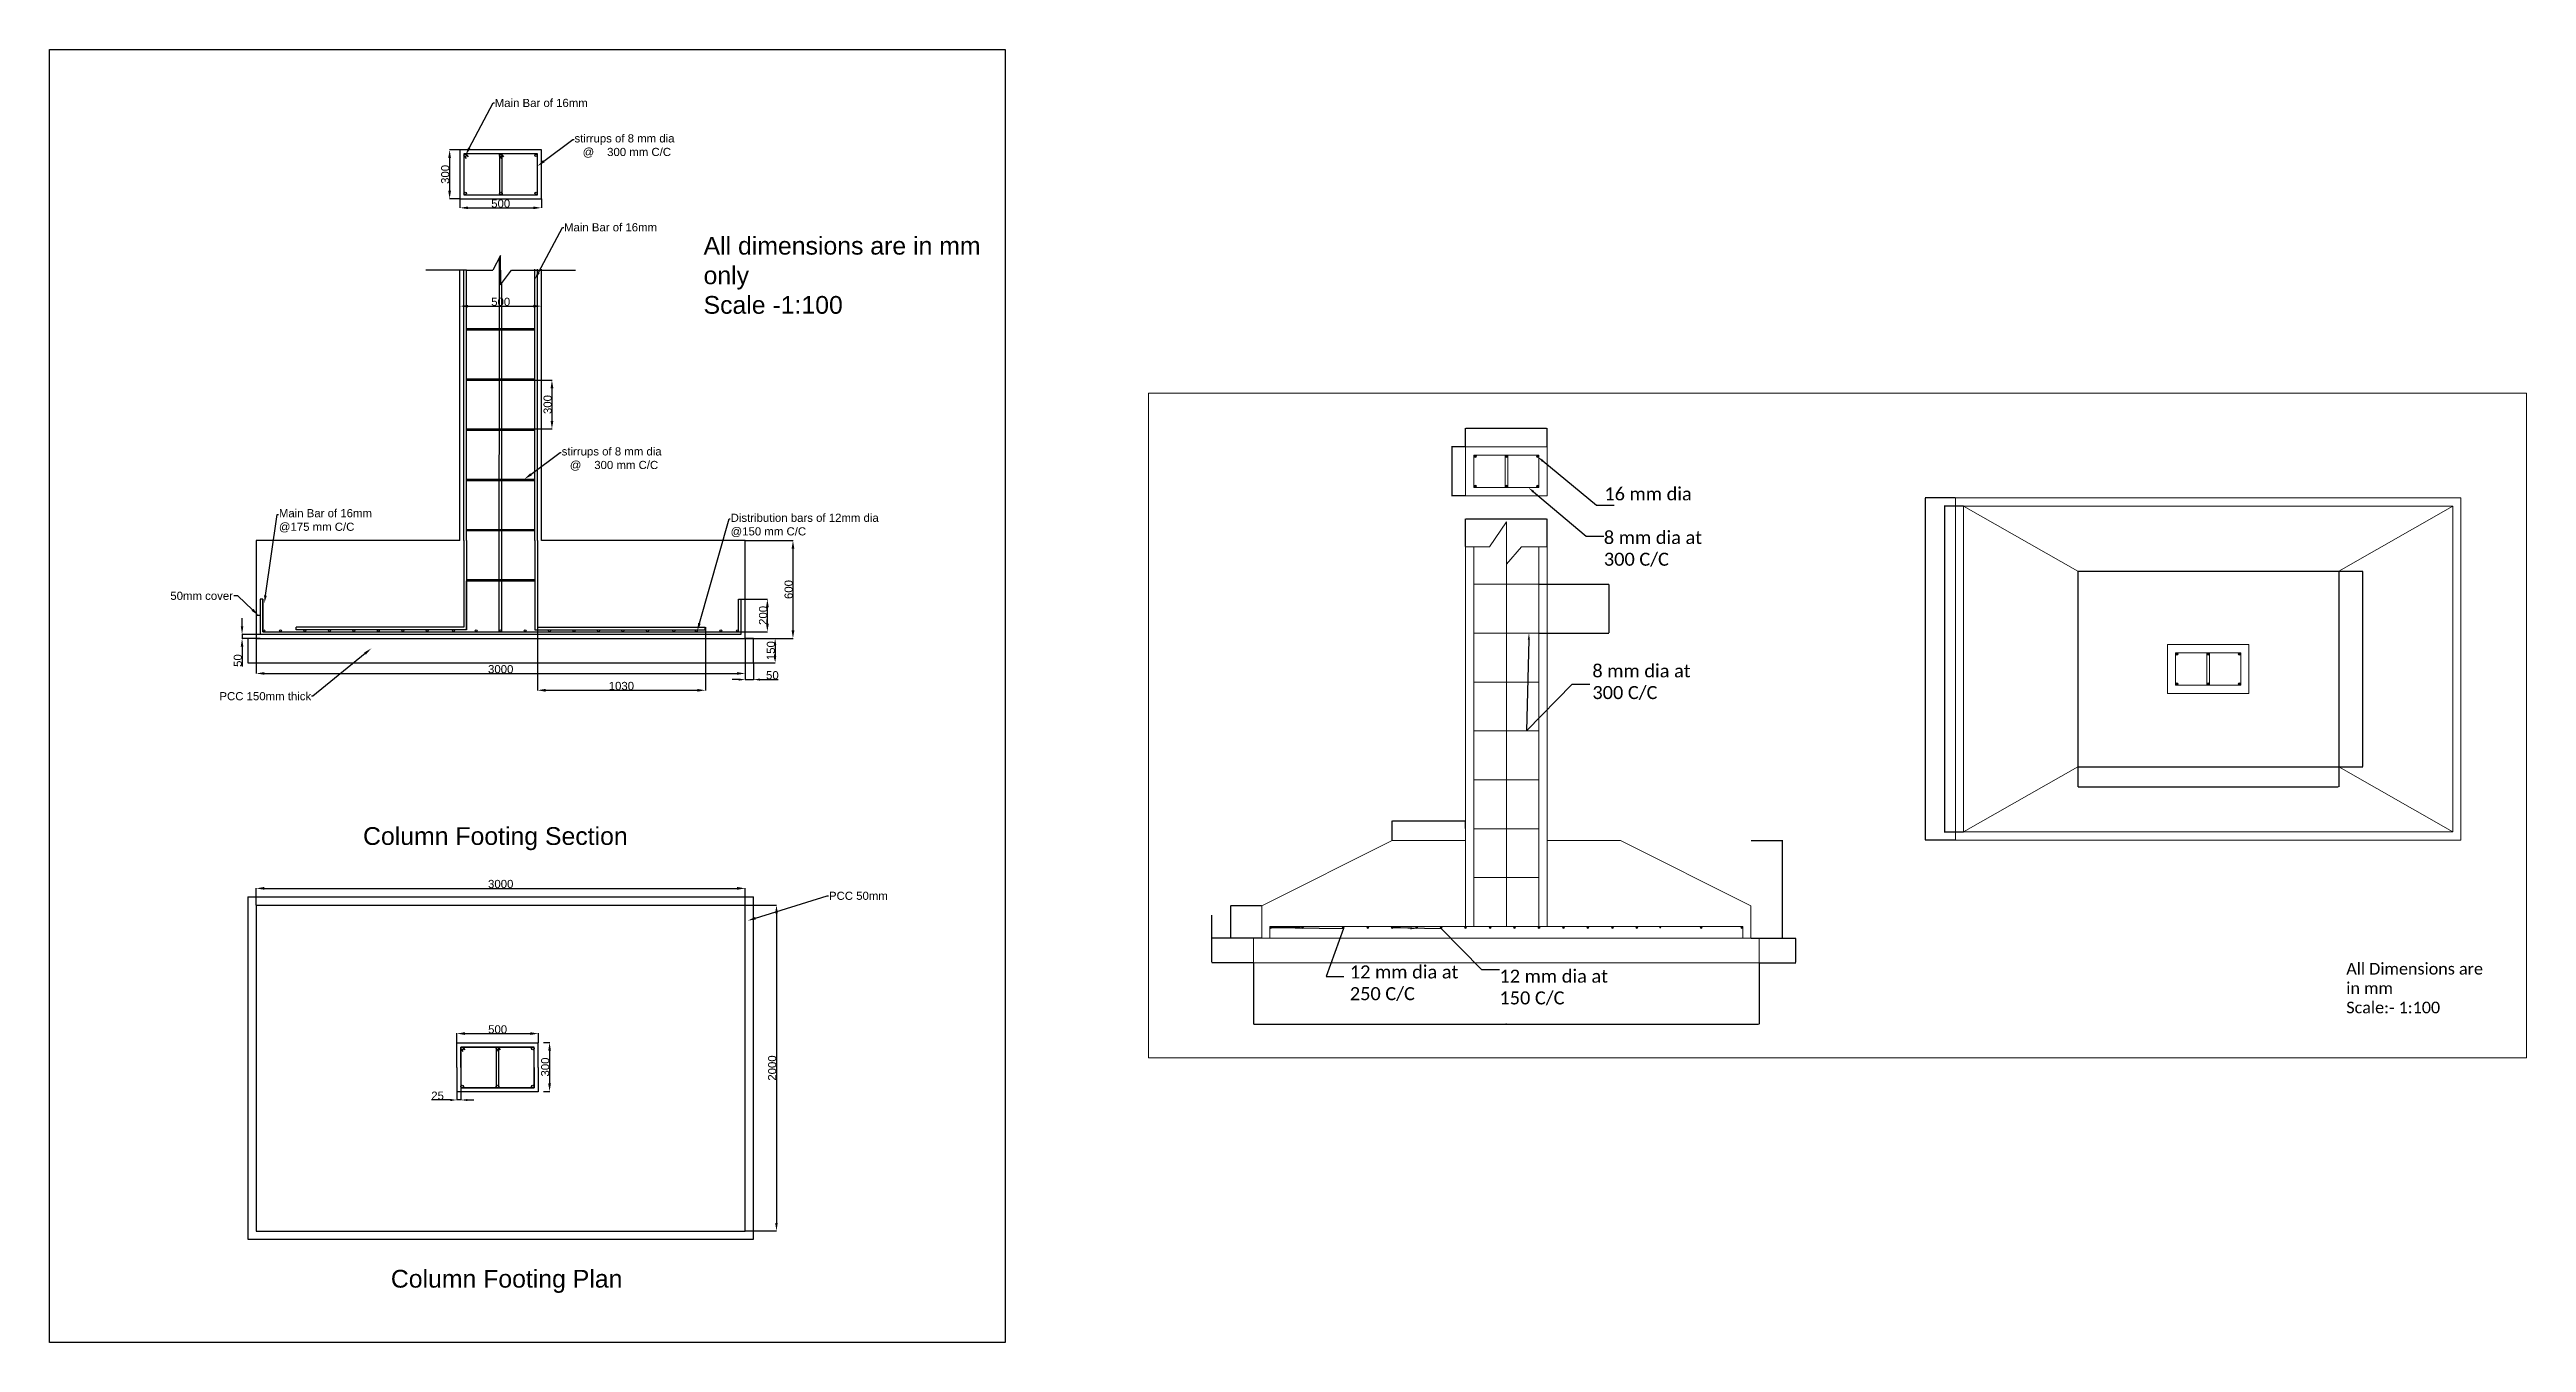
# Model space of a CAD drawing. Header units: millimetres. Extents: x 6235 to 48037, y -18077 to 8615.
# Drawn here: x 6235 to 21424, y 682 to 8615 of the extents above; entities that cross this region are included whole.
import ezdxf
from ezdxf import colors
from ezdxf.entities.mleader import LeaderData, LeaderLine
from ezdxf.math import Vec2, Vec3

# ---------------------------------------------------------------- set-up
doc = ezdxf.new("R2010")
doc.units = ezdxf.units.MM
doc.header["$LTSCALE"] = 0.25
doc.styles.get("Standard").update_dxf_attribs({"font": 'arial.ttf'})
doc.dimstyles.new('ISO-25', dxfattribs={"dimtxt": 2.5, "dimasz": 2.5, "dimexe": 1.25, "dimexo": 0.625, "dimtad": 1, "dimtxsty": 'Standard', "dimcen": 2.5, "dimadec": 0, "dimazin": 0, "dimtfac": 1, "dimtmove": 0, "dimatfit": 3, "dimfxl": 1, "dimarcsym": 0})

msp = doc.modelspace()

# ---------------------------------------------------------------- texts
at = {"char_height": 108.85729, "attachment_point": 1}
for s, insert in [('All dimensions are in mm only \\PScale -1:100', (10246.005, 7465.814)), ('Column Footing Section', (8157.901, 3843.836)), ('Column Footing Plan', (8328.403, 1127.482))]:
    msp.add_mtext_dynamic_manual_height_columns(s, width=1863.95127, gutter_width=27.214, heights=[0], dxfattribs=dict(at, insert=insert))
at = {"lineweight": 5, "attachment_point": 1}
for s, width, gutter_width, insert, char_height in [('{\\fCalibri|b0|i0|c0|p34;16 mm dia }', 1137.65802, 12.5, (15769.712, 5929.189), 80), ('{\\fCalibri|b0|i0|c0|p34;8 mm dia at 300 C/C}', 707.16253, 12.5, (15766.847, 5661.232), 80), ('{\\fCalibri|b0|i0|c0|p34;8 mm dia at 300 C/C}', 688.97328, 12.5, (15696.385, 4843.027), 80), ('{\\fCalibri|b0|i0|c0|p34;12 mm dia at 250 C/C}', 678.92062, 12.5, (14209.025, 2995.609), 80), ('{\\fCalibri|b0|i0|c0|p34;12 mm dia at 150 C/C}', 735.18085, 12.5, (15126.444, 2969.579), 80), ('{\\fCalibri|b0|i0|c0|p34;All Dimensions are in mm\\PScale:- 1:100}', 874.49672, 11.133, (20319.608, 3010.621), 71.25272)]:
    msp.add_mtext_dynamic_manual_height_columns(s, width=width, gutter_width=gutter_width, heights=[0], dxfattribs=dict(at, insert=insert, char_height=char_height))

# ---------------------------------------------------------------- blocks, each defined once
blk = doc.blocks.new('*D1')
at = {"color": 0, "lineweight": -2, "transparency": 16777216}
for p, q in [((7502, 5002), (7502, 4786)), ((10502, 5002), (10502, 4786)), ((7552, 4787), (10452, 4787))]:
    blk.add_line(p, q, dxfattribs=at)
at = {"color": 0, "transparency": 16777216}
for points in [[(7552, 4795), (7552, 4779), (7502, 4787)], [(10452, 4795), (10452, 4779), (10502, 4787)]]:
    blk.add_solid(points, dxfattribs=at)
at = {"layer": 'Defpoints', "color": 0, "transparency": 16777216}
for p in [(7502, 5002), (10502, 5002), (10502, 4787)]:
    blk.add_point(p, dxfattribs=at)
at = {"color": 0, "transparency": 16777216, "insert": (9002, 4813), "char_height": 50, "attachment_point": 5}
blk.add_mtext('3000', dxfattribs=at)
blk = doc.blocks.new('*D2')
at = {"color": 0, "lineweight": -2, "transparency": 16777216}
for p, q in [((10502, 5602), (10795, 5602)), ((10794, 5552), (10794, 5052)), ((10502, 5002), (10795, 5002))]:
    blk.add_line(p, q, dxfattribs=at)
at = {"color": 0, "transparency": 16777216}
for points in [[(10786, 5552), (10803, 5552), (10794, 5602)], [(10786, 5052), (10803, 5052), (10794, 5002)]]:
    blk.add_solid(points, dxfattribs=at)
at = {"layer": 'Defpoints', "color": 0, "transparency": 16777216}
for p in [(10502, 5602), (10502, 5002), (10794, 5002)]:
    blk.add_point(p, dxfattribs=at)
at = {"color": 0, "transparency": 16777216, "insert": (10768, 5302), "char_height": 50, "attachment_point": 5, "rotation": 90}
blk.add_mtext('600', dxfattribs=at)
blk = doc.blocks.new('*D3')
at = {"color": 0, "lineweight": -2, "transparency": 16777216}
for p, q in [((9227, 5071), (9227, 4683)), ((10257, 5071), (10257, 4683)), ((9277, 4684), (10207, 4684))]:
    blk.add_line(p, q, dxfattribs=at)
at = {"color": 0, "transparency": 16777216}
for points in [[(9277, 4692), (9277, 4675), (9227, 4684)], [(10207, 4692), (10207, 4675), (10257, 4684)]]:
    blk.add_solid(points, dxfattribs=at)
at = {"layer": 'Defpoints', "color": 0, "transparency": 16777216}
for p in [(9227, 5071), (10257, 5071), (10257, 4684)]:
    blk.add_point(p, dxfattribs=at)
at = {"color": 0, "transparency": 16777216, "insert": (9742, 4710), "char_height": 50, "attachment_point": 5}
blk.add_mtext('1030', dxfattribs=at)
blk = doc.blocks.new('*D4')
at = {"color": 0, "lineweight": -2, "transparency": 16777216}
for p, q in [((10461, 5243), (10639, 5243)), ((10637, 5193), (10637, 5093)), ((10461, 5043), (10639, 5043))]:
    blk.add_line(p, q, dxfattribs=at)
at = {"color": 0, "transparency": 16777216}
for points in [[(10629, 5193), (10646, 5193), (10637, 5243)], [(10629, 5093), (10646, 5093), (10637, 5043)]]:
    blk.add_solid(points, dxfattribs=at)
at = {"layer": 'Defpoints', "color": 0, "transparency": 16777216}
for p in [(10461, 5243), (10461, 5043), (10637, 5043)]:
    blk.add_point(p, dxfattribs=at)
at = {"color": 0, "transparency": 16777216, "insert": (10611, 5143), "char_height": 50, "attachment_point": 5, "rotation": 90}
blk.add_mtext('200', dxfattribs=at)
blk = doc.blocks.new('*D5')
at = {"color": 0, "lineweight": -2, "transparency": 16777216}
for p, q in [((9211, 6587), (9318, 6587)), ((9316, 6537), (9316, 6337)), ((9211, 6287), (9318, 6287))]:
    blk.add_line(p, q, dxfattribs=at)
at = {"color": 0, "transparency": 16777216}
for points in [[(9308, 6537), (9325, 6537), (9316, 6587)], [(9308, 6337), (9325, 6337), (9316, 6287)]]:
    blk.add_solid(points, dxfattribs=at)
at = {"layer": 'Defpoints', "color": 0, "transparency": 16777216}
for p in [(9211, 6587), (9211, 6287), (9316, 6287)]:
    blk.add_point(p, dxfattribs=at)
at = {"color": 0, "transparency": 16777216, "insert": (9290, 6437), "char_height": 50, "attachment_point": 5, "rotation": 90}
blk.add_mtext('300', dxfattribs=at)
blk = doc.blocks.new('*D6')
at = {"color": 0, "lineweight": -2, "transparency": 16777216}
for p, q in [((8752, 7041), (8752, 7042)), ((8802, 7041), (9202, 7041)), ((9252, 7041), (9252, 7042))]:
    blk.add_line(p, q, dxfattribs=at)
at = {"color": 0, "transparency": 16777216}
for points in [[(8802, 7049), (8802, 7032), (8752, 7041)], [(9202, 7049), (9202, 7032), (9252, 7041)]]:
    blk.add_solid(points, dxfattribs=at)
at = {"layer": 'Defpoints', "color": 0, "transparency": 16777216}
for p in [(8752, 7041), (9252, 7041), (9252, 7041)]:
    blk.add_point(p, dxfattribs=at)
at = {"color": 0, "transparency": 16777216, "insert": (9002, 7067), "char_height": 50, "attachment_point": 5}
blk.add_mtext('500', dxfattribs=at)
blk = doc.blocks.new('*D7')
at = {"color": 0, "lineweight": -2, "transparency": 16777216}
for p, q in [((9264, 2522), (9303, 2522)), ((9302, 2472), (9302, 2272)), ((9264, 2222), (9303, 2222))]:
    blk.add_line(p, q, dxfattribs=at)
at = {"color": 0, "transparency": 16777216}
for points in [[(9293, 2472), (9310, 2472), (9302, 2522)], [(9293, 2272), (9310, 2272), (9302, 2222)]]:
    blk.add_solid(points, dxfattribs=at)
at = {"layer": 'Defpoints', "color": 0, "transparency": 16777216}
for p in [(9264, 2522), (9264, 2222), (9302, 2222)]:
    blk.add_point(p, dxfattribs=at)
at = {"color": 0, "transparency": 16777216, "insert": (9275, 2372), "char_height": 50, "attachment_point": 5, "rotation": 90}
blk.add_mtext('300', dxfattribs=at)
blk = doc.blocks.new('*D8')
at = {"color": 0, "lineweight": -2, "transparency": 16777216}
for p, q in [((8733, 2520), (8733, 2579)), ((8783, 2577), (9183, 2577)), ((9233, 2520), (9233, 2579))]:
    blk.add_line(p, q, dxfattribs=at)
at = {"color": 0, "transparency": 16777216}
for points in [[(8783, 2586), (8783, 2569), (8733, 2577)], [(9183, 2586), (9183, 2569), (9233, 2577)]]:
    blk.add_solid(points, dxfattribs=at)
at = {"layer": 'Defpoints', "color": 0, "transparency": 16777216}
for p in [(8733, 2520), (9233, 2577), (9233, 2520)]:
    blk.add_point(p, dxfattribs=at)
at = {"color": 0, "transparency": 16777216, "insert": (8983, 2603), "char_height": 50, "attachment_point": 5}
blk.add_mtext('500', dxfattribs=at)
blk = doc.blocks.new('*D9')
at = {"color": 0, "lineweight": -2, "transparency": 16777216}
for p, q in [((10502, 3366), (10694, 3366)), ((10693, 3316), (10693, 1416)), ((10502, 1366), (10694, 1366))]:
    blk.add_line(p, q, dxfattribs=at)
at = {"color": 0, "transparency": 16777216}
for points in [[(10685, 3316), (10701, 3316), (10693, 3366)], [(10685, 1416), (10701, 1416), (10693, 1366)]]:
    blk.add_solid(points, dxfattribs=at)
at = {"layer": 'Defpoints', "color": 0, "transparency": 16777216}
for p in [(10502, 3366), (10502, 1366), (10693, 1366)]:
    blk.add_point(p, dxfattribs=at)
at = {"color": 0, "transparency": 16777216, "insert": (10667, 2366), "char_height": 50, "attachment_point": 5, "rotation": 90}
blk.add_mtext('2000', dxfattribs=at)
blk = doc.blocks.new('*D15')
at = {"color": 0, "linetype": 'ByBlock', "lineweight": -2, "transparency": 16777216}
for p, q in [((14919, 6178), (14919, 6293)), ((14921, 6292), (15416, 6292)), ((15419, 6178), (15419, 6293))]:
    blk.add_line(p, q, dxfattribs=at)
at = {"color": 0, "linetype": 'ByBlock', "transparency": 16777216}
for points in [[(14921, 6292), (14921, 6291), (14919, 6292)], [(15416, 6292), (15416, 6291), (15419, 6292)]]:
    blk.add_solid(points, dxfattribs=at)
at = {"layer": 'Defpoints', "color": 0, "linetype": 'ByBlock', "transparency": 16777216}
for p in [(15419, 6292), (14919, 6177), (15419, 6177)]:
    blk.add_point(p, dxfattribs=at)
at = {"color": 0, "linetype": 'ByBlock', "lineweight": 5, "transparency": 16777216, "insert": (15169, 6294), "char_height": 2.5, "attachment_point": 5}
blk.add_mtext('500', dxfattribs=at)
blk = doc.blocks.new('*D16')
at = {"color": 0, "linetype": 'ByBlock', "lineweight": -2, "transparency": 16777216}
for p, q in [((14918, 6177), (14833, 6177)), ((14834, 6175), (14834, 5880)), ((14918, 5877), (14833, 5877))]:
    blk.add_line(p, q, dxfattribs=at)
at = {"color": 0, "linetype": 'ByBlock', "transparency": 16777216}
for points in [[(14833, 6175), (14834, 6175), (14834, 6177)], [(14833, 5880), (14834, 5880), (14834, 5877)]]:
    blk.add_solid(points, dxfattribs=at)
at = {"layer": 'Defpoints', "color": 0, "linetype": 'ByBlock', "transparency": 16777216}
for p in [(14919, 6177), (14834, 5877), (14919, 5877)]:
    blk.add_point(p, dxfattribs=at)
at = {"color": 0, "linetype": 'ByBlock', "lineweight": 5, "transparency": 16777216, "insert": (14832, 6027), "char_height": 2.5, "attachment_point": 5, "rotation": 90}
blk.add_mtext('300', dxfattribs=at)
blk = doc.blocks.new('*D17')
at = {"color": 0, "linetype": 'ByBlock', "lineweight": -2, "transparency": 16777216}
for p, q in [((14469, 3763), (14469, 3883)), ((14471, 3882), (14916, 3882)), ((14919, 3835), (14919, 3883))]:
    blk.add_line(p, q, dxfattribs=at)
at = {"color": 0, "linetype": 'ByBlock', "transparency": 16777216}
for points in [[(14471, 3882), (14471, 3882), (14469, 3882)], [(14916, 3882), (14916, 3882), (14919, 3882)]]:
    blk.add_solid(points, dxfattribs=at)
at = {"layer": 'Defpoints', "color": 0, "linetype": 'ByBlock', "transparency": 16777216}
for p in [(14919, 3882), (14919, 3834), (14469, 3762)]:
    blk.add_point(p, dxfattribs=at)
at = {"color": 0, "linetype": 'ByBlock', "lineweight": 5, "transparency": 16777216, "insert": (14694, 3884), "char_height": 2.5, "attachment_point": 5}
blk.add_mtext('450', dxfattribs=at)
blk = doc.blocks.new('*D18')
at = {"color": 0, "linetype": 'ByBlock', "lineweight": -2, "transparency": 16777216}
for p, q in [((13668, 3362), (13477, 3362)), ((13479, 3165), (13479, 3360)), ((13668, 3162), (13477, 3162))]:
    blk.add_line(p, q, dxfattribs=at)
at = {"color": 0, "linetype": 'ByBlock', "transparency": 16777216}
for points in [[(13478, 3360), (13479, 3360), (13479, 3362)], [(13478, 3165), (13479, 3165), (13479, 3162)]]:
    blk.add_solid(points, dxfattribs=at)
at = {"layer": 'Defpoints', "color": 0, "linetype": 'ByBlock', "transparency": 16777216}
for p in [(13479, 3362), (13669, 3362), (13669, 3162)]:
    blk.add_point(p, dxfattribs=at)
at = {"color": 0, "linetype": 'ByBlock', "lineweight": 5, "transparency": 16777216, "insert": (13477, 3273), "char_height": 2.5, "attachment_point": 5, "rotation": 90}
blk.add_mtext('200', dxfattribs=at)
blk = doc.blocks.new('*D19')
at = {"color": 0, "linetype": 'ByBlock', "lineweight": -2, "transparency": 16777216}
for p, q in [((13363, 3162), (13363, 3303)), ((13618, 3162), (13362, 3162)), ((13363, 3015), (13363, 3160)), ((13618, 3012), (13362, 3012))]:
    blk.add_line(p, q, dxfattribs=at)
at = {"color": 0, "linetype": 'ByBlock', "transparency": 16777216}
for points in [[(13363, 3160), (13364, 3160), (13363, 3162)], [(13363, 3015), (13364, 3015), (13363, 3012)]]:
    blk.add_solid(points, dxfattribs=at)
at = {"layer": 'Defpoints', "color": 0, "linetype": 'ByBlock', "transparency": 16777216}
for p in [(13363, 3162), (13619, 3162), (13619, 3012)]:
    blk.add_point(p, dxfattribs=at)
at = {"color": 0, "linetype": 'ByBlock', "lineweight": 5, "transparency": 16777216, "insert": (13361, 3300), "char_height": 2.5, "attachment_point": 5, "rotation": 90}
blk.add_mtext('150', dxfattribs=at)
blk = doc.blocks.new('*D20')
at = {"color": 0, "linetype": 'ByBlock', "lineweight": -2, "transparency": 16777216}
for p, q in [((13619, 3011), (13619, 2635)), ((16719, 3011), (16719, 2635)), ((13621, 2636), (16716, 2636))]:
    blk.add_line(p, q, dxfattribs=at)
at = {"color": 0, "linetype": 'ByBlock', "transparency": 16777216}
for points in [[(13621, 2637), (13621, 2636), (13619, 2636)], [(16716, 2637), (16716, 2636), (16719, 2636)]]:
    blk.add_solid(points, dxfattribs=at)
at = {"layer": 'Defpoints', "color": 0, "linetype": 'ByBlock', "transparency": 16777216}
for p in [(13619, 3012), (16719, 3012), (16719, 2636)]:
    blk.add_point(p, dxfattribs=at)
at = {"color": 0, "linetype": 'ByBlock', "lineweight": 5, "transparency": 16777216, "insert": (15169, 2638), "char_height": 2.5, "attachment_point": 5}
blk.add_mtext('3100', dxfattribs=at)
blk = doc.blocks.new('*D21')
at = {"color": 0, "linetype": 'ByBlock', "lineweight": -2, "transparency": 16777216}
for p, q in [((14919, 5565), (14919, 5736)), ((14921, 5735), (15416, 5735)), ((15419, 5565), (15419, 5736))]:
    blk.add_line(p, q, dxfattribs=at)
at = {"color": 0, "linetype": 'ByBlock', "transparency": 16777216}
for points in [[(14921, 5735), (14921, 5734), (14919, 5735)], [(15416, 5735), (15416, 5734), (15419, 5735)]]:
    blk.add_solid(points, dxfattribs=at)
at = {"layer": 'Defpoints', "color": 0, "linetype": 'ByBlock', "transparency": 16777216}
for p in [(15419, 5735), (14919, 5564), (15419, 5564)]:
    blk.add_point(p, dxfattribs=at)
at = {"color": 0, "linetype": 'ByBlock', "lineweight": 5, "transparency": 16777216, "insert": (15169, 5737), "char_height": 2.5, "attachment_point": 5}
blk.add_mtext('500', dxfattribs=at)
blk = doc.blocks.new('*D22')
at = {"color": 0, "linetype": 'ByBlock', "lineweight": -2, "transparency": 16777216}
for p, q in [((15370, 5334), (15798, 5334)), ((15797, 5332), (15797, 5037)), ((15370, 5034), (15798, 5034))]:
    blk.add_line(p, q, dxfattribs=at)
at = {"color": 0, "linetype": 'ByBlock', "transparency": 16777216}
for points in [[(15796, 5332), (15797, 5332), (15797, 5334)], [(15796, 5037), (15797, 5037), (15797, 5034)]]:
    blk.add_solid(points, dxfattribs=at)
at = {"layer": 'Defpoints', "color": 0, "linetype": 'ByBlock', "transparency": 16777216}
for p in [(15369, 5334), (15369, 5034), (15797, 5034)]:
    blk.add_point(p, dxfattribs=at)
at = {"color": 0, "linetype": 'ByBlock', "lineweight": 5, "transparency": 16777216, "insert": (15795, 5184), "char_height": 2.5, "attachment_point": 5, "rotation": 90}
blk.add_mtext('300', dxfattribs=at)
blk = doc.blocks.new('*D10')
at = {"color": 0, "linetype": 'ByBlock', "lineweight": -2, "transparency": 16777216}
for p, q in [((18673, 5414), (18673, 4091)), ((20273, 5414), (20273, 4091)), ((18675, 4092), (20270, 4092))]:
    blk.add_line(p, q, dxfattribs=at)
at = {"color": 0, "linetype": 'ByBlock', "transparency": 16777216}
for points in [[(18675, 4093), (18675, 4092), (18673, 4092)], [(20270, 4093), (20270, 4092), (20273, 4092)]]:
    blk.add_solid(points, dxfattribs=at)
at = {"layer": 'Defpoints', "color": 0, "linetype": 'ByBlock', "transparency": 16777216}
for p in [(18673, 5414), (20273, 5414), (20273, 4092)]:
    blk.add_point(p, dxfattribs=at)
at = {"color": 0, "linetype": 'ByBlock', "lineweight": 5, "transparency": 16777216, "insert": (19473, 4094), "char_height": 2.5, "attachment_point": 5}
blk.add_mtext('1600', dxfattribs=at)
blk = doc.blocks.new('*D11')
at = {"color": 0, "linetype": 'ByBlock', "lineweight": -2, "transparency": 16777216}
for p, q in [((18674, 5414), (20421, 5414)), ((20419, 5412), (20419, 4217)), ((18674, 4214), (20421, 4214))]:
    blk.add_line(p, q, dxfattribs=at)
at = {"color": 0, "linetype": 'ByBlock', "transparency": 16777216}
for points in [[(20419, 5412), (20420, 5412), (20419, 5414)], [(20419, 4217), (20420, 4217), (20419, 4214)]]:
    blk.add_solid(points, dxfattribs=at)
at = {"layer": 'Defpoints', "color": 0, "linetype": 'ByBlock', "transparency": 16777216}
for p in [(18673, 5414), (18673, 4214), (20419, 4214)]:
    blk.add_point(p, dxfattribs=at)
at = {"color": 0, "linetype": 'ByBlock', "lineweight": 5, "transparency": 16777216, "insert": (20418, 4814), "char_height": 2.5, "attachment_point": 5, "rotation": 90}
blk.add_mtext('1200', dxfattribs=at)
blk = doc.blocks.new('*D12')
at = {"color": 0, "linetype": 'ByBlock', "lineweight": -2, "transparency": 16777216}
for p, q in [((17922, 5864), (17737, 5864)), ((17739, 3767), (17739, 5862)), ((17922, 3764), (17737, 3764))]:
    blk.add_line(p, q, dxfattribs=at)
at = {"color": 0, "linetype": 'ByBlock', "transparency": 16777216}
for points in [[(17738, 5862), (17739, 5862), (17739, 5864)], [(17738, 3767), (17739, 3767), (17739, 3764)]]:
    blk.add_solid(points, dxfattribs=at)
at = {"layer": 'Defpoints', "color": 0, "linetype": 'ByBlock', "transparency": 16777216}
for p in [(17739, 5864), (17923, 5864), (17923, 3764)]:
    blk.add_point(p, dxfattribs=at)
at = {"color": 0, "linetype": 'ByBlock', "lineweight": 5, "transparency": 16777216, "insert": (17737, 4739), "char_height": 2.5, "attachment_point": 5, "rotation": 90}
blk.add_mtext('2100', dxfattribs=at)
blk = doc.blocks.new('*D13')
at = {"color": 0, "linetype": 'ByBlock', "lineweight": -2, "transparency": 16777216}
for p, q in [((17972, 5814), (17854, 5814)), ((17856, 5812), (17856, 3817)), ((17972, 3814), (17854, 3814))]:
    blk.add_line(p, q, dxfattribs=at)
at = {"color": 0, "linetype": 'ByBlock', "transparency": 16777216}
for points in [[(17855, 5812), (17856, 5812), (17856, 5814)], [(17855, 3817), (17856, 3817), (17856, 3814)]]:
    blk.add_solid(points, dxfattribs=at)
at = {"layer": 'Defpoints', "color": 0, "linetype": 'ByBlock', "transparency": 16777216}
for p in [(17973, 5814), (17856, 3814), (17973, 3814)]:
    blk.add_point(p, dxfattribs=at)
at = {"color": 0, "linetype": 'ByBlock', "lineweight": 5, "transparency": 16777216, "insert": (17854, 4814), "char_height": 2.5, "attachment_point": 5, "rotation": 90}
blk.add_mtext('2000', dxfattribs=at)
blk = doc.blocks.new('*D14')
at = {"color": 0, "linetype": 'ByBlock', "lineweight": -2, "transparency": 16777216}
for p, q in [((16670, 3762), (16864, 3762)), ((16862, 3165), (16862, 3760)), ((16670, 3162), (16864, 3162))]:
    blk.add_line(p, q, dxfattribs=at)
at = {"color": 0, "linetype": 'ByBlock', "transparency": 16777216}
for points in [[(16862, 3760), (16863, 3760), (16862, 3762)], [(16862, 3165), (16863, 3165), (16862, 3162)]]:
    blk.add_solid(points, dxfattribs=at)
at = {"layer": 'Defpoints', "color": 0, "linetype": 'ByBlock', "transparency": 16777216}
for p in [(16669, 3762), (16862, 3762), (16669, 3162)]:
    blk.add_point(p, dxfattribs=at)
at = {"color": 0, "linetype": 'ByBlock', "lineweight": 15, "transparency": 16777216, "insert": (16861, 3462), "char_height": 2.5, "attachment_point": 5, "rotation": 90}
blk.add_mtext('600', dxfattribs=at)
blk = doc.blocks.new('*D23')
at = {"color": 0, "lineweight": -2, "transparency": 16777216}
for p, q in [((7502, 3366), (7502, 3470)), ((7552, 3468), (10452, 3468)), ((10502, 3366), (10502, 3470))]:
    blk.add_line(p, q, dxfattribs=at)
at = {"color": 0, "transparency": 16777216}
for points in [[(7552, 3477), (7552, 3460), (7502, 3468)], [(10452, 3477), (10452, 3460), (10502, 3468)]]:
    blk.add_solid(points, dxfattribs=at)
at = {"layer": 'Defpoints', "color": 0, "transparency": 16777216}
for p in [(7502, 3366), (10502, 3468), (10502, 3366)]:
    blk.add_point(p, dxfattribs=at)
at = {"color": 0, "transparency": 16777216, "insert": (9002, 3495), "char_height": 50, "attachment_point": 5}
blk.add_mtext('3000', dxfattribs=at)
blk = doc.blocks.new('*D42')
at = {"color": 0, "lineweight": -2, "transparency": 16777216}
for p, q in [((8752, 7699), (8752, 7643)), ((8802, 7644), (9202, 7644)), ((9252, 7699), (9252, 7643))]:
    blk.add_line(p, q, dxfattribs=at)
at = {"color": 0, "transparency": 16777216}
for points in [[(8802, 7652), (8802, 7636), (8752, 7644)], [(9202, 7652), (9202, 7636), (9252, 7644)]]:
    blk.add_solid(points, dxfattribs=at)
at = {"layer": 'Defpoints', "color": 0, "transparency": 16777216}
for p in [(8752, 7699), (9252, 7699), (9252, 7644)]:
    blk.add_point(p, dxfattribs=at)
at = {"color": 0, "transparency": 16777216, "insert": (9002, 7670), "char_height": 50, "attachment_point": 5}
blk.add_mtext('500', dxfattribs=at)
blk = doc.blocks.new('*D43')
at = {"color": 0, "lineweight": -2, "transparency": 16777216}
for p, q in [((8751, 7999), (8687, 7999)), ((8689, 7949), (8689, 7749)), ((8751, 7699), (8687, 7699))]:
    blk.add_line(p, q, dxfattribs=at)
at = {"color": 0, "transparency": 16777216}
for points in [[(8680, 7949), (8697, 7949), (8689, 7999)], [(8680, 7749), (8697, 7749), (8689, 7699)]]:
    blk.add_solid(points, dxfattribs=at)
at = {"layer": 'Defpoints', "color": 0, "transparency": 16777216}
for p in [(8752, 7999), (8689, 7699), (8752, 7699)]:
    blk.add_point(p, dxfattribs=at)
at = {"color": 0, "transparency": 16777216, "insert": (8662, 7849), "char_height": 50, "attachment_point": 5, "rotation": 90}
blk.add_mtext('300', dxfattribs=at)
blk = doc.blocks.new('*D44')
at = {"color": 0, "lineweight": -2, "transparency": 16777216}
for p, q in [((16720, 3162), (16944, 3162)), ((16943, 3160), (16943, 3015)), ((16720, 3012), (16944, 3012))]:
    blk.add_line(p, q, dxfattribs=at)
at = {"color": 0, "transparency": 16777216}
for points in [[(16943, 3160), (16944, 3160), (16943, 3162)], [(16943, 3015), (16944, 3015), (16943, 3012)]]:
    blk.add_solid(points, dxfattribs=at)
at = {"layer": 'Defpoints', "color": 0, "transparency": 16777216}
for p in [(16719, 3162), (16719, 3012), (16943, 3012)]:
    blk.add_point(p, dxfattribs=at)
at = {"color": 0, "transparency": 16777216, "insert": (16941, 3087), "char_height": 2.5, "attachment_point": 5, "rotation": 90}
blk.add_mtext('150', dxfattribs=at)
blk = doc.blocks.new('*D45')
at = {"color": 0, "lineweight": -2, "transparency": 16777216}
for p, q in [((10462, 4749), (10422, 4749)), ((10502, 4852), (10502, 4748)), ((10502, 4749), (10552, 4749)), ((10552, 4852), (10552, 4748)), ((10592, 4749), (10704, 4749))]:
    blk.add_line(p, q, dxfattribs=at)
at = {"color": 0, "transparency": 16777216}
for points in [[(10462, 4756), (10462, 4743), (10502, 4749)], [(10592, 4756), (10592, 4743), (10552, 4749)]]:
    blk.add_solid(points, dxfattribs=at)
at = {"layer": 'Defpoints', "color": 0, "transparency": 16777216}
for p in [(10502, 4852), (10552, 4852), (10552, 4749)]:
    blk.add_point(p, dxfattribs=at)
at = {"color": 0, "transparency": 16777216, "insert": (10668, 4776), "char_height": 50, "attachment_point": 5}
blk.add_mtext('50', dxfattribs=at)
blk = doc.blocks.new('*D46')
at = {"color": 0, "lineweight": -2, "transparency": 16777216}
for p, q in [((10552, 5002), (10686, 5002)), ((10685, 4962), (10685, 4892)), ((10552, 4852), (10686, 4852))]:
    blk.add_line(p, q, dxfattribs=at)
at = {"color": 0, "transparency": 16777216}
for points in [[(10678, 4962), (10692, 4962), (10685, 5002)], [(10678, 4892), (10692, 4892), (10685, 4852)]]:
    blk.add_solid(points, dxfattribs=at)
at = {"layer": 'Defpoints', "color": 0, "transparency": 16777216}
for p in [(10552, 5002), (10552, 4852), (10685, 4852)]:
    blk.add_point(p, dxfattribs=at)
at = {"color": 0, "transparency": 16777216, "insert": (10659, 4927), "char_height": 50, "attachment_point": 5, "rotation": 90}
blk.add_mtext('150', dxfattribs=at)
blk = doc.blocks.new('*D47')
at = {"color": 0, "lineweight": -2, "transparency": 16777216}
for p, q in [((8693, 2170), (8578, 2170)), ((8733, 2244), (8733, 2169)), ((8758, 2170), (8733, 2170)), ((8758, 2244), (8758, 2169)), ((8798, 2170), (8838, 2170))]:
    blk.add_line(p, q, dxfattribs=at)
at = {"color": 0, "transparency": 16777216}
for points in [[(8693, 2176), (8693, 2163), (8733, 2170)], [(8798, 2176), (8798, 2163), (8758, 2170)]]:
    blk.add_solid(points, dxfattribs=at)
at = {"layer": 'Defpoints', "color": 0, "transparency": 16777216}
for p in [(8733, 2245), (8733, 2170), (8758, 2245)]:
    blk.add_point(p, dxfattribs=at)
at = {"color": 0, "transparency": 16777216, "insert": (8615, 2196), "char_height": 50, "attachment_point": 5}
blk.add_mtext('25', dxfattribs=at)
blk = doc.blocks.new('*D48')
at = {"color": 0, "lineweight": -2, "transparency": 16777216}
for p, q in [((7526, 5027), (7415, 5027)), ((7416, 5077), (7416, 5127)), ((7416, 5027), (7416, 5002)), ((7526, 5002), (7415, 5002)), ((7416, 4952), (7416, 4829))]:
    blk.add_line(p, q, dxfattribs=at)
at = {"color": 0, "transparency": 16777216}
for points in [[(7408, 5077), (7424, 5077), (7416, 5027)], [(7408, 4952), (7424, 4952), (7416, 5002)]]:
    blk.add_solid(points, dxfattribs=at)
at = {"layer": 'Defpoints', "color": 0, "transparency": 16777216}
for p in [(7527, 5027), (7416, 5002), (7527, 5002)]:
    blk.add_point(p, dxfattribs=at)
at = {"color": 0, "transparency": 16777216, "insert": (7390, 4866), "char_height": 50, "attachment_point": 5, "rotation": 90}
blk.add_mtext('50', dxfattribs=at)

# ---------------------------------------------------------------- dimensions: what is measured, and where the dimension line sits
for base, p1, p2, angle, override, picture, middle in [((8688.516, 7699.425), (8751.758, 7999.425), (8751.758, 7699.425), 90, {"dimtxt": 50, "dimasz": 50}, '*D43', (8662.345, 7849.425)), ((9251.758, 7040.631), (8751.758, 7040.631), (9251.758, 7040.631), 180, {"dimtxt": 50, "dimasz": 50}, '*D6', (9001.758, 7066.785)), ((9316.26, 6287.15), (9210.758, 6587.15), (9210.758, 6287.15), 90, {"dimtxt": 50, "dimasz": 50}, '*D5', (9290.089, 6437.15)), ((10637.416, 5043.15), (10460.758, 5243.15), (10460.758, 5043.15), 90, {"dimtxt": 50, "dimasz": 50}, '*D4', (10611.262, 5143.15)), ((10685.13, 4852.15), (10551.758, 5002.15), (10551.758, 4852.15), 90, {"dimtxt": 50, "dimasz": 40}, '*D46', (10658.976, 4927.15)), ((10693.126, 1365.752), (10501.758, 3365.752), (10501.758, 1365.752), 90, {"dimtxt": 50, "dimasz": 50}, '*D9', (10666.973, 2365.752)), ((9301.603, 2221.681), (9263.791, 2521.681), (9263.791, 2221.681), 90, {"dimtxt": 50, "dimasz": 50}, '*D7', (9275.433, 2371.681))]:
    dim = msp.add_linear_dim(base=base, p1=p1, p2=p2, angle=angle, dimstyle='ISO-25', override=override)
    dim.commit()
    dim.dimension.update_dxf_attribs({"geometry": picture, "text_midpoint": middle})
for base, p1, p2, override, picture, middle in [((9251.758, 7644.148), (8751.758, 7699.425), (9251.758, 7699.425), {"dimtxt": 50, "dimasz": 50}, '*D42', (9001.758, 7670.302)), ((10551.758, 4749.387), (10501.758, 4852.15), (10551.758, 4852.15), {"dimtxt": 50, "dimasz": 40}, '*D45', (10668.11, 4775.541)), ((10501.758, 3468.454), (7501.758, 3365.752), (10501.758, 3365.752), {"dimtxt": 50, "dimasz": 50}, '*D23', (9001.758, 3494.624)), ((9232.527, 2577.283), (8732.527, 2519.598), (9232.527, 2519.598), {"dimtxt": 50, "dimasz": 50}, '*D8', (8982.527, 2603.436)), ((8732.527, 2169.779), (8757.527, 2244.598), (8732.527, 2244.598), {"dimtxt": 50, "dimasz": 40}, '*D47', (8615.477, 2195.933))]:
    dim = msp.add_linear_dim(base=base, p1=p1, p2=p2, dimstyle='ISO-25', override=override)
    dim.commit()
    dim.dimension.update_dxf_attribs({"geometry": picture, "text_midpoint": middle})
at = {"linetype": 'ByBlock', "lineweight": 5}
for base, p1, p2, picture, middle in [((15418.997, 6291.907), (14918.997, 6177.26), (15418.997, 6177.26), '*D15', (15168.997, 6293.809)), ((15418.997, 5734.688), (14918.997, 5564.306), (15418.997, 5564.306), '*D21', (15168.997, 5736.589)), ((14918.997, 3881.981), (14468.997, 3762.014), (14918.997, 3834.014), '*D17', (14693.997, 3883.882)), ((16718.997, 2636.419), (13618.997, 3012.014), (16718.997, 3012.014), '*D20', (15168.997, 2638.321))]:
    dim = msp.add_linear_dim(base=base, p1=p1, p2=p2, dimstyle='ISO-25', dxfattribs=at)
    dim.commit()
    dim.dimension.update_dxf_attribs({"geometry": picture, "text_midpoint": middle})
for base, p1, p2, picture, middle in [((14833.799, 5877.26), (14918.997, 6177.26), (14918.997, 5877.26), '*D16', (14831.896, 6027.26)), ((17855.716, 3814.226), (17972.911, 5814.226), (17972.911, 3814.226), '*D13', (17853.815, 4814.226)), ((15796.838, 5034.014), (15368.997, 5334.014), (15368.997, 5034.014), '*D22', (15794.935, 5184.014))]:
    dim = msp.add_linear_dim(base=base, p1=p1, p2=p2, angle=90, dimstyle='ISO-25', dxfattribs=at)
    dim.commit()
    dim.dimension.update_dxf_attribs({"geometry": picture, "text_midpoint": middle})
for base, p1, p2, picture, middle in [((17738.714, 5864.226), (17922.911, 3764.226), (17922.911, 5864.226), '*D12', (17738.714, 4739.226)), ((20419.413, 4214.226), (18672.911, 5414.226), (18672.911, 4214.226), '*D11', (20419.413, 4814.226)), ((13478.505, 3362.014), (13668.997, 3162.014), (13668.997, 3362.014), '*D18', (13478.505, 3273.333)), ((13363.198, 3162.014), (13618.997, 3012.014), (13618.997, 3162.014), '*D19', (13363.198, 3299.76))]:
    dim = msp.add_linear_dim(base=base, p1=p1, p2=p2, angle=90, dimstyle='ISO-25', dxfattribs=at)
    dim.commit()
    dim.dimension.update_dxf_attribs({"geometry": picture, "text_midpoint": middle, "dimtype": 160})
dim = msp.add_linear_dim(base=(10794.189, 5002.15), p1=(10501.758, 5602.15), p2=(10501.758, 5002.15), angle=90, dimstyle='ISO-25', override={"dimtxt": 50, "dimasz": 50})
dim.commit()
dim.dimension.update_dxf_attribs({"geometry": '*D2', "text_midpoint": (10794.189, 5302.15), "dimtype": 160})
dim = msp.add_linear_dim(base=(20272.911, 4092.173), p1=(18672.911, 5414.226), p2=(20272.911, 5414.226), dimstyle='ISO-25', dxfattribs=at)
dim.commit()
dim.dimension.update_dxf_attribs({"geometry": '*D10', "text_midpoint": (19472.911, 4092.173), "dimtype": 160})
dim = msp.add_linear_dim(base=(7415.86, 5002.15), p1=(7526.758, 5027.15), p2=(7526.758, 5002.15), angle=90, text='50', dimstyle='ISO-25', override={"dimtxt": 50, "dimasz": 50})
dim.commit()
dim.dimension.update_dxf_attribs({"geometry": '*D48', "text_midpoint": (7389.707, 4865.798)})
for base, p1, p2, picture, middle in [((10256.758, 4683.795), (9226.758, 5071.15), (10256.758, 5071.15), '*D3', (9741.758, 4683.795)), ((10501.758, 4787.026), (7501.758, 5002.15), (10501.758, 5002.15), '*D1', (9001.758, 4787.026))]:
    dim = msp.add_linear_dim(base=base, p1=p1, p2=p2, dimstyle='ISO-25', override={"dimtxt": 50, "dimasz": 50})
    dim.commit()
    dim.dimension.update_dxf_attribs({"geometry": picture, "text_midpoint": middle, "dimtype": 160})
at = {"linetype": 'ByBlock', "lineweight": 15}
dim = msp.add_linear_dim(base=(16862.493, 3762.014), p1=(16668.997, 3162.014), p2=(16668.997, 3762.014), angle=90, dimstyle='ISO-25', dxfattribs=at)
dim.commit()
dim.dimension.update_dxf_attribs({"geometry": '*D14', "text_midpoint": (16860.591, 3462.014)})
dim = msp.add_linear_dim(base=(16943.222, 3012.014), p1=(16718.997, 3162.014), p2=(16718.997, 3012.014), angle=90, dimstyle='ISO-25')
dim.commit()
dim.dimension.update_dxf_attribs({"geometry": '*D44', "text_midpoint": (16941.321, 3087.014)})

# ---------------------------------------------------------------- hatches: boundary and pattern name
h = msp.add_hatch(color=256)
h.dxf.hatch_style = 1
h.paths.add_polyline_path([(8792.819, 7965.997, 1), (8776.819, 7965.997, 0.124969133), (8777.788, 7962.181), (8779.275, 7960.23, 0.661082428)])
h.paths.add_polyline_path([(9009.654, 7966.191, 1), (8993.654, 7966.191, 0.124969133), (8994.623, 7962.375), (8996.109, 7960.424, 0.661082428)])
h.paths.add_polyline_path([(9226.596, 7965.953, 1), (9210.596, 7965.953, 1)])
h.paths.add_polyline_path([(9210.488, 7732.651, 1), (9226.488, 7732.651, 1)])
h.paths.add_polyline_path([(8994.098, 7732.735, 0.978249431), (9010.09, 7732.383), (9010.09, 7733.086, 0.978249431)])
h.paths.add_polyline_path([(8792.651, 7732.563, 0.921333734), (8776.758, 7733.867), (8776.758, 7731.26, 0.921333734)])
at = {"linetype": 'ByBlock', "lineweight": 5}
h = msp.add_hatch(color=256, dxfattribs=at)
h.dxf.hatch_style = 1
h.paths.add_polyline_path([(14968.997, 6119.26, 1), (14984.997, 6119.26, 1)])
h = msp.add_hatch(color=256, dxfattribs=at)
h.dxf.hatch_style = 1
h.paths.add_polyline_path([(15176.997, 6119.26, 1), (15160.997, 6119.26, 1)])
h = msp.add_hatch(color=256, dxfattribs=at)
h.dxf.hatch_style = 1
h.paths.add_polyline_path([(15368.997, 6119.26, 1), (15352.997, 6119.26, 1)])
h = msp.add_hatch(color=256, dxfattribs=at)
h.dxf.hatch_style = 1
h.paths.add_polyline_path([(14968.997, 5935.26, 1), (14984.997, 5935.26, 1)])
h = msp.add_hatch(color=256, dxfattribs=at)
h.dxf.hatch_style = 1
h.paths.add_polyline_path([(15176.997, 5935.26, 0.983052179), (15161.002, 5935.533), (15161.002, 5934.987, 0.983052179)])
h = msp.add_hatch(color=256, dxfattribs=at)
h.dxf.hatch_style = 1
h.paths.add_polyline_path([(15352.997, 5935.26, 1), (15368.997, 5935.26, 1)])
h = msp.add_hatch(color=256)
h.dxf.hatch_style = 1
h.paths.add_polyline_path([(7555.568, 5049.148, 1), (7543.568, 5049.148, 1)])
h.paths.add_polyline_path([(7645.602, 5049.148, 1), (7657.602, 5049.148, 1)])
h.paths.add_polyline_path([(7795.602, 5049.148, 1), (7807.602, 5049.148, 1)])
h.paths.add_polyline_path([(7957.602, 5049.148, 1), (7945.602, 5049.148, 1)])
h.paths.add_polyline_path([(8107.602, 5049.148, 1), (8095.602, 5049.148, 1)])
h.paths.add_polyline_path([(8257.602, 5049.148, 1), (8245.602, 5049.148, 1)])
h.paths.add_polyline_path([(8407.602, 5049.148, 1), (8395.602, 5049.148, 1)])
h.paths.add_polyline_path([(8545.602, 5049.148, 1), (8557.602, 5049.148, 1)])
h.paths.add_polyline_path([(8707.035, 5049.148, 1), (8719.035, 5049.148, 1)])
h.paths.add_polyline_path([(8845.602, 5049.148, 1), (8857.602, 5049.148, 1)])
h.paths.add_polyline_path([(9007.602, 5049.148, 1), (8995.602, 5049.148, 1)])
h.paths.add_polyline_path([(9157.602, 5049.148, 1), (9145.602, 5049.148, 1)])
h.paths.add_polyline_path([(9295.602, 5049.148, 1), (9307.602, 5049.148, 1)])
h = msp.add_hatch(color=256)
h.dxf.hatch_style = 1
h.paths.add_polyline_path([(9445.602, 5049.148, 1), (9457.602, 5049.148, 1)])
h.paths.add_polyline_path([(9607.602, 5049.148, 1), (9595.602, 5049.148, 1)])
h.paths.add_polyline_path([(9757.602, 5049.148, 1), (9745.602, 5049.148, 1)])
h.paths.add_polyline_path([(9895.602, 5049.148, 1), (9907.602, 5049.148, 1)])
h.paths.add_polyline_path([(10069.035, 5049.148, 1), (10057.035, 5049.148, 1)])
h.paths.add_polyline_path([(10207.602, 5049.148, 1), (10195.602, 5049.148, 1)])
h.paths.add_polyline_path([(10345.602, 5049.148, 1), (10357.602, 5049.148, 1)])
h.paths.add_polyline_path([(10448.476, 5049.148, 1), (10460.476, 5049.148, 1)])
h = msp.add_hatch(color=256, dxfattribs=at)
h.dxf.hatch_style = 1
h.paths.add_polyline_path([(19272.911, 4906.226, 1), (19288.911, 4906.226, 1)])
h = msp.add_hatch(color=256, dxfattribs=at)
h.dxf.hatch_style = 1
h.paths.add_polyline_path([(19480.911, 4906.226, 1), (19464.911, 4906.226, 1)])
h = msp.add_hatch(color=256, dxfattribs=at)
h.dxf.hatch_style = 1
h.paths.add_polyline_path([(19672.911, 4906.226, 1), (19656.911, 4906.226, 1)])
h = msp.add_hatch(color=256, dxfattribs=at)
h.dxf.hatch_style = 1
h.paths.add_polyline_path([(19272.911, 4722.226, 1), (19288.911, 4722.226, 1)])
h = msp.add_hatch(color=256, dxfattribs=at)
h.dxf.hatch_style = 1
h.paths.add_polyline_path([(19480.911, 4722.226, 0.983052179), (19464.916, 4722.499), (19464.916, 4721.953, 0.983052179)])
h = msp.add_hatch(color=256, dxfattribs=at)
h.dxf.hatch_style = 1
h.paths.add_polyline_path([(19656.911, 4722.226, 1), (19672.911, 4722.226, 1)])
h = msp.add_hatch(color=256, dxfattribs=at)
h.dxf.hatch_style = 1
h.paths.add_polyline_path([(13731.156, 3228.014, 1), (13719.156, 3228.014, 1)])
h = msp.add_hatch(color=256, dxfattribs=at)
h.dxf.hatch_style = 1
h.paths.add_polyline_path([(13912.997, 3228.014, 1), (13924.997, 3228.014, 1)])
h = msp.add_hatch(color=256, dxfattribs=at)
h.dxf.hatch_style = 1
h.paths.add_polyline_path([(14174.997, 3228.014, 1), (14162.997, 3228.014, 1)])
h = msp.add_hatch(color=256, dxfattribs=at)
h.dxf.hatch_style = 1
h.paths.add_polyline_path([(14312.997, 3228.014, 1), (14324.997, 3228.014, 1)])
h = msp.add_hatch(color=256, dxfattribs=at)
h.dxf.hatch_style = 1
h.paths.add_polyline_path([(14462.997, 3228.014, 1), (14474.997, 3228.014, 1)])
h = msp.add_hatch(color=256, dxfattribs=at)
h.dxf.hatch_style = 1
h.paths.add_polyline_path([(14624.997, 3228.014, 1), (14612.997, 3228.014, 1)])
h = msp.add_hatch(color=256, dxfattribs=at)
h.dxf.hatch_style = 1
h.paths.add_polyline_path([(14774.997, 3228.014, 1), (14762.997, 3228.014, 1)])
h = msp.add_hatch(color=256, dxfattribs=at)
h.dxf.hatch_style = 1
h.paths.add_polyline_path([(14924.997, 3228.014, 1), (14912.997, 3228.014, 1)])
h = msp.add_hatch(color=256, dxfattribs=at)
h.dxf.hatch_style = 1
h.paths.add_polyline_path([(15062.997, 3228.014, 1), (15074.997, 3228.014, 1)])
h = msp.add_hatch(color=256, dxfattribs=at)
h.dxf.hatch_style = 1
h.paths.add_polyline_path([(15224.997, 3228.014, 1), (15212.997, 3228.014, 1)])
h = msp.add_hatch(color=256, dxfattribs=at)
h.dxf.hatch_style = 1
h.paths.add_polyline_path([(15374.997, 3228.014, 1), (15362.997, 3228.014, 1)])
h = msp.add_hatch(color=256, dxfattribs=at)
h.dxf.hatch_style = 1
h.paths.add_polyline_path([(15524.997, 3228.014, 1), (15512.997, 3228.014, 1)])
h = msp.add_hatch(color=256, dxfattribs=at)
h.dxf.hatch_style = 1
h.paths.add_polyline_path([(15662.997, 3228.014, 1), (15674.997, 3228.014, 1)])
h = msp.add_hatch(color=256, dxfattribs=at)
h.dxf.hatch_style = 1
h.paths.add_polyline_path([(15812.997, 3228.014, 1), (15824.997, 3228.014, 1)])
h = msp.add_hatch(color=256, dxfattribs=at)
h.dxf.hatch_style = 1
h.paths.add_polyline_path([(15974.997, 3228.014, 1), (15962.997, 3228.014, 1)])
h = msp.add_hatch(color=256, dxfattribs=at)
h.dxf.hatch_style = 1
h.paths.add_polyline_path([(16118.866, 3228.014, 1), (16106.866, 3228.014, 1)])
h = msp.add_hatch(color=256, dxfattribs=at)
h.dxf.hatch_style = 1
h.paths.add_polyline_path([(16368.866, 3228.014, 1), (16356.866, 3228.014, 1)])
h = msp.add_hatch(color=256, dxfattribs=at)
h.dxf.hatch_style = 1
h.paths.add_polyline_path([(16618.866, 3228.014, 1), (16606.866, 3228.014, 1)])
h = msp.add_hatch(color=256)
h.dxf.hatch_style = 1
h.paths.add_polyline_path([(8773.589, 2486.17, 1), (8757.589, 2486.17, 0.124969133), (8758.558, 2482.354), (8760.044, 2480.403, 0.661082428)])
h.paths.add_polyline_path([(8990.423, 2486.365, 1), (8974.423, 2486.365, 0.124969133), (8975.392, 2482.548), (8976.879, 2480.597, 0.661082428)])
h.paths.add_polyline_path([(9207.365, 2486.126, 1), (9191.365, 2486.126, 1)])
h.paths.add_polyline_path([(9191.257, 2252.824, 1), (9207.257, 2252.824, 1)])
h.paths.add_polyline_path([(8974.867, 2252.908, 0.978249431), (8990.859, 2252.556), (8990.859, 2253.259, 0.978249431)])
h.paths.add_polyline_path([(8773.42, 2252.736, 0.921333734), (8757.527, 2254.04), (8757.527, 2251.433, 0.921333734)])

# ---------------------------------------------------------------- linework, layer by layer
for p, q in [((9251.758, 7999.425), (8751.758, 7999.425)), ((8751.758, 7999.425), (8751.758, 7699.425)), ((9226.758, 7974.425), (8776.758, 7974.425)), ((8776.758, 7974.425), (8776.758, 7724.425)), ((8779.275, 7960.23), (8776.758, 7963.533)), ((8776.758, 7963.533), (8782.055, 7956.582)), ((8782.055, 7956.582), (8789.914, 7946.27)), ((8788.401, 7974.498), (8793.698, 7967.548)), ((8793.698, 7967.548), (8801.557, 7957.235)), ((8993.592, 7963.727), (8998.889, 7956.777)), ((8993.654, 7966.232), (8993.654, 7974.425)), ((8993.654, 7974.425), (8993.654, 7724.425)), ((8998.889, 7956.777), (9006.748, 7946.464)), ((9005.439, 7974.425), (9010.532, 7967.742)), ((9010.09, 7724.425), (9010.09, 7974.425)), ((9010.532, 7967.742), (9018.391, 7957.43)), ((9226.758, 7724.425), (9226.758, 7974.425)), ((9251.758, 7699.425), (9251.758, 7999.425)), ((8751.758, 7699.425), (9251.758, 7699.425)), ((8776.758, 7724.425), (9226.758, 7724.425)), ((9010.09, 7733.086), (9010.09, 7724.425)), ((9001.758, 7351.184), (8953.478, 7261.184)), ((8993.719, 6903.15), (8993.782, 7336.316)), ((9001.758, 7261.184), (9001.758, 7351.184)), ((8792.758, 7261.184), (8542.758, 7261.184)), ((8751.758, 5602.15), (8751.758, 7261.184)), ((8776.758, 5602.15), (8776.758, 7261.184)), ((8792.758, 5602.15), (8792.758, 7261.184)), ((8792.758, 7261.184), (8953.478, 7261.184)), ((9001.758, 7261.184), (9001.758, 7171.184)), ((9001.758, 7171.184), (9067.934, 7261.184)), ((9009.719, 6903.15), (9009.76, 7182.066)), ((9009.758, 7171.183), (9009.758, 7182.064)), ((9067.934, 7261.184), (9210.758, 7261.184)), ((9210.758, 5602.15), (9210.758, 7266.828)), ((9210.758, 7261.184), (9461.585, 7261.184)), ((9226.758, 5602.15), (9226.758, 7266.828)), ((9251.758, 5602.15), (9251.758, 7266.828)), ((8792.758, 6903.15), (9210.758, 6903.15)), ((8792.758, 6895.15), (9210.758, 6895.15)), ((8993.673, 6595.15), (8993.718, 6895.15)), ((9009.673, 6595.15), (9009.718, 6895.15)), ((8792.758, 6595.15), (9210.758, 6595.15)), ((8792.758, 6587.15), (9210.758, 6587.15)), ((8993.628, 6287.15), (8993.672, 6587.15)), ((9009.628, 6287.15), (9009.672, 6587.15)), ((8792.758, 6287.15), (9210.758, 6287.15)), ((8792.758, 6279.15), (9210.758, 6279.15)), ((8993.583, 5979.15), (8993.627, 6279.15)), ((9009.583, 5979.15), (9009.627, 6279.15)), ((8792.758, 5979.15), (9210.758, 5979.15)), ((8792.758, 5971.15), (9210.758, 5971.15)), ((8993.537, 5671.15), (8993.582, 5971.15)), ((9009.537, 5671.15), (9009.582, 5971.15)), ((8792.758, 5671.15), (9210.758, 5671.15)), ((8792.758, 5663.15), (9210.758, 5663.15)), ((8993.492, 5363.15), (8993.536, 5663.15)), ((9009.492, 5363.15), (9009.536, 5663.15)), ((7501.758, 5602.15), (7501.758, 5002.15)), ((8751.758, 5602.15), (7501.758, 5602.15)), ((8776.758, 5602.15), (8776.758, 5071.15)), ((8792.758, 5602.15), (8792.758, 5055.15)), ((9210.758, 5602.15), (9210.758, 5055.15)), ((9226.758, 5602.15), (9226.758, 5071.15)), ((10501.758, 5602.15), (9251.758, 5602.15)), ((10501.758, 5002.15), (10501.758, 5602.15)), ((8792.758, 5363.15), (9210.758, 5363.15)), ((8792.758, 5055.15), (8792.758, 5355.15)), ((8792.758, 5355.15), (8792.758, 5355.15)), ((8792.758, 5355.15), (9210.758, 5355.15)), ((8993.445, 5043.151), (8993.491, 5355.15)), ((9009.445, 5043.149), (9009.491, 5355.15)), ((7526.758, 5243.15), (7526.758, 5027.15)), ((7542.758, 5243.15), (7526.758, 5243.15)), ((7542.758, 5243.15), (7542.758, 5043.15)), ((7542.758, 5043.15), (7542.758, 5243.15)), ((10460.758, 5043.15), (10460.758, 5243.15)), ((10460.758, 5043.15), (10460.758, 5243.15)), ((10460.758, 5243.15), (10476.758, 5243.15)), ((10476.758, 5027.15), (10476.758, 5243.15)), ((7526.758, 5142.869), (7501.758, 5142.869)), ((7526.758, 5027.15), (10476.758, 5027.15)), ((7542.758, 5043.15), (10460.758, 5043.15)), ((8776.758, 5071.15), (7746.758, 5071.15)), ((7746.758, 5055.15), (7746.758, 5071.15)), ((8792.758, 5055.15), (7746.758, 5055.15)), ((9210.758, 5055.15), (10256.758, 5055.15)), ((9226.758, 5071.15), (10256.758, 5071.15)), ((10256.758, 5055.15), (10256.758, 5071.15)), ((7501.758, 5002.15), (7451.758, 5002.15)), ((7451.758, 5002.15), (7451.758, 4852.15)), ((7501.758, 5002.15), (10501.758, 5002.15)), ((10551.758, 5002.15), (10501.758, 5002.15)), ((10551.758, 4852.15), (10551.758, 5002.15)), ((10551.758, 5002.15), (10551.758, 5002.15)), ((7451.758, 4852.15), (10551.758, 4852.15)), ((7451.758, 3415.752), (7451.758, 1315.752)), ((7451.758, 3415.752), (10551.758, 3415.752)), ((7501.758, 3365.752), (7501.758, 1365.752)), ((7501.758, 3365.752), (10501.758, 3365.752)), ((10501.758, 1365.752), (10501.758, 3365.752)), ((10551.758, 1315.752), (10551.758, 3415.752)), ((8732.527, 2369.598), (8732.527, 2519.598)), ((8732.527, 2519.598), (9232.527, 2519.598)), ((8757.527, 2494.598), (9207.527, 2494.598)), ((8757.527, 2369.598), (8757.527, 2494.598)), ((9207.527, 2494.598), (8757.527, 2494.598)), ((8757.527, 2494.598), (8757.527, 2244.598)), ((8760.044, 2480.403), (8757.527, 2483.706)), ((8757.527, 2483.706), (8762.824, 2476.755)), ((8762.824, 2476.755), (8770.683, 2466.443)), ((8769.17, 2494.671), (8774.467, 2487.721)), ((8774.467, 2487.721), (8782.326, 2477.408)), ((8974.362, 2483.9), (8979.658, 2476.95)), ((8974.423, 2486.405), (8974.423, 2494.598)), ((8974.423, 2494.598), (8974.423, 2244.598)), ((8979.658, 2476.95), (8987.518, 2466.637)), ((8986.208, 2494.598), (8991.301, 2487.916)), ((8990.859, 2244.598), (8990.859, 2494.598)), ((8991.301, 2487.916), (8999.16, 2477.603)), ((9207.527, 2369.598), (9207.527, 2494.598)), ((9207.527, 2244.598), (9207.527, 2494.598)), ((9232.527, 2369.598), (9232.527, 2519.598)), ((8732.527, 2369.598), (8732.527, 2219.598)), ((8757.527, 2369.598), (8757.527, 2244.598)), ((9207.527, 2369.598), (9207.527, 2244.598)), ((9232.527, 2369.598), (9232.527, 2219.598)), ((9232.527, 2219.598), (8732.527, 2219.598)), ((9207.527, 2244.598), (8757.527, 2244.598)), ((8757.527, 2244.598), (9207.527, 2244.598)), ((8990.859, 2253.259), (8990.859, 2244.598)), ((7451.758, 1315.752), (10551.758, 1315.752)), ((7501.758, 1365.752), (10501.758, 1365.752))]:
    msp.add_line(p, q)
for p, q in [((15418.997, 6177.26), (14918.997, 6177.26)), ((14918.997, 6177.26), (14918.997, 5877.26)), ((14968.997, 6127.26), (14968.997, 5927.26)), ((14968.997, 6127.26), (15368.997, 6127.26)), ((14976.997, 6127.26), (14976.997, 6119.26)), ((15161.002, 5927.26), (15161.002, 6127.26)), ((15168.997, 6127.26), (15168.997, 6119.26)), ((15177.002, 6127.26), (15177.002, 5927.26)), ((15360.997, 6127.26), (15360.997, 6119.26)), ((15368.997, 5927.26), (15368.997, 6127.26)), ((15418.997, 5877.26), (15418.997, 6177.26)), ((14968.997, 5927.26), (15368.997, 5927.26)), ((15368.997, 5927.26), (14968.997, 5927.26)), ((14968.997, 5927.26), (14976.997, 5927.26)), ((14968.997, 5927.26), (15368.997, 5927.26)), ((15368.997, 5927.26), (14968.997, 5927.26)), ((14968.997, 5927.26), (14976.997, 5927.26)), ((14968.997, 5927.26), (15368.997, 5927.26)), ((14976.997, 5927.26), (14976.997, 5935.26)), ((15168.997, 5927.26), (15168.997, 5935.26)), ((15360.997, 5927.26), (15360.997, 5935.26)), ((15368.997, 5927.26), (15360.997, 5927.26)), ((15368.997, 5927.26), (15360.997, 5927.26)), ((14918.997, 5877.26), (15418.997, 5877.26)), ((21022.911, 5864.226), (17922.911, 5864.226)), ((17922.911, 5864.226), (17922.911, 3764.226)), ((20972.911, 5814.226), (17972.911, 5814.226)), ((17972.911, 5814.226), (17972.911, 3814.226)), ((17972.911, 5814.226), (17972.911, 3814.226)), ((18672.911, 5414.226), (17972.911, 5814.226)), ((20272.911, 5414.226), (20972.911, 5814.226)), ((20972.911, 3814.226), (20972.911, 5814.226)), ((21022.911, 3764.226), (21022.911, 5864.226)), ((15065.809, 5564.306), (15168.997, 5716.333)), ((15168.997, 5716.333), (15168.997, 5564.306)), ((15065.809, 5564.306), (14918.997, 5564.306)), ((14918.997, 5564.306), (14918.997, 3234.014)), ((15065.809, 5564.306), (14918.997, 5564.306)), ((14968.997, 5564.306), (14968.997, 3234.014)), ((15168.997, 3234.014), (15168.997, 5564.306)), ((15168.997, 5564.306), (15168.997, 5349.63)), ((15168.997, 5456.968), (15261.355, 5564.306)), ((15418.997, 5564.306), (15261.355, 5564.306)), ((15368.997, 3234.014), (15368.997, 5564.306)), ((15418.997, 3234.014), (15418.997, 5564.306)), ((15368.997, 5334.014), (14968.997, 5334.014)), ((17972.911, 4814.226), (17972.911, 5414.226)), ((18672.911, 4214.226), (18672.911, 5414.226)), ((18672.911, 5414.226), (20272.911, 5414.226)), ((20272.911, 5414.226), (20272.911, 4214.226)), ((15368.997, 5034.014), (14968.997, 5034.014)), ((19472.911, 4964.226), (19222.911, 4964.226)), ((19222.911, 4964.226), (19222.911, 4664.226)), ((19722.911, 4964.226), (19222.911, 4964.226)), ((19722.911, 4964.226), (19222.911, 4964.226)), ((19222.911, 4964.226), (19222.911, 4664.226)), ((19272.911, 4914.226), (19272.911, 4714.226)), ((19672.911, 4914.226), (19272.911, 4914.226)), ((19272.911, 4914.226), (19272.911, 4714.226)), ((19272.911, 4914.226), (19672.911, 4914.226)), ((19280.911, 4914.226), (19280.911, 4906.226)), ((19464.916, 4714.226), (19464.916, 4914.226)), ((19472.911, 4914.226), (19472.911, 4906.226)), ((19480.916, 4914.226), (19480.916, 4714.226)), ((19664.911, 4914.226), (19664.911, 4906.226)), ((19672.911, 4714.226), (19672.911, 4914.226)), ((19672.911, 4714.226), (19672.911, 4914.226)), ((19722.911, 4664.226), (19722.911, 4964.226)), ((19722.911, 4664.226), (19722.911, 4964.226)), ((15368.997, 4734.014), (14968.997, 4734.014)), ((19272.911, 4714.226), (19672.911, 4714.226)), ((19272.911, 4714.226), (19672.911, 4714.226)), ((19672.911, 4714.226), (19272.911, 4714.226)), ((19272.911, 4714.226), (19280.911, 4714.226)), ((19272.911, 4714.226), (19672.911, 4714.226)), ((19672.911, 4714.226), (19272.911, 4714.226)), ((19272.911, 4714.226), (19280.911, 4714.226)), ((19272.911, 4714.226), (19672.911, 4714.226)), ((19280.911, 4714.226), (19280.911, 4722.226)), ((19472.911, 4714.226), (19472.911, 4722.226)), ((19664.911, 4714.226), (19664.911, 4722.226)), ((19672.911, 4714.226), (19664.911, 4714.226)), ((19672.911, 4714.226), (19664.911, 4714.226)), ((19222.911, 4664.226), (19722.911, 4664.226)), ((19222.911, 4664.226), (19722.911, 4664.226)), ((15368.997, 4434.014), (14968.997, 4434.014)), ((15368.997, 4134.014), (14968.997, 4134.014)), ((18672.911, 4214.226), (17972.911, 3814.226)), ((20272.911, 4214.226), (18672.911, 4214.226)), ((20272.911, 4214.226), (20972.911, 3814.226)), ((14918.997, 3234.014), (14918.997, 3834.014)), ((15368.997, 3834.014), (14968.997, 3834.014)), ((17972.911, 3814.226), (20972.911, 3814.226)), ((14468.997, 3762.014), (13668.997, 3362.014)), ((14468.997, 3762.014), (14918.997, 3762.014)), ((14918.997, 3762.014), (14468.997, 3762.014)), ((15868.997, 3762.014), (15418.997, 3762.014)), ((15868.997, 3762.014), (16668.997, 3362.014)), ((17922.911, 3764.226), (21022.911, 3764.226)), ((15368.997, 3534.014), (14968.997, 3534.014)), ((13668.997, 3162.014), (13668.997, 3362.014)), ((13668.997, 3162.014), (13668.997, 3362.014)), ((16668.997, 3162.014), (16668.997, 3362.014)), ((13668.997, 3234.014), (13668.997, 3228.014)), ((13668.997, 3234.014), (13668.997, 3228.014)), ((16618.997, 3234.014), (13718.997, 3234.014)), ((13718.997, 3162.014), (13718.997, 3234.014)), ((13918.997, 3234.014), (13918.997, 3228.014)), ((14168.997, 3234.014), (14168.997, 3228.014)), ((14318.997, 3234.014), (14318.997, 3228.014)), ((14468.997, 3234.014), (14468.997, 3228.014)), ((14618.997, 3234.014), (14618.997, 3228.014)), ((14768.997, 3234.014), (14768.997, 3228.014)), ((14918.997, 3234.014), (14918.997, 3228.014)), ((14918.997, 3234.014), (14918.997, 3228.014)), ((14918.997, 3234.014), (14918.997, 3228.014)), ((14918.997, 3234.014), (14918.997, 3228.014)), ((15068.997, 3234.014), (15068.997, 3228.014)), ((15218.997, 3234.014), (15218.997, 3228.014)), ((15368.997, 3234.014), (15368.997, 3228.014)), ((15518.997, 3234.014), (15518.997, 3228.014)), ((15518.997, 3234.014), (15518.997, 3228.014)), ((15668.997, 3234.014), (15668.997, 3228.014)), ((15818.997, 3234.014), (15818.997, 3228.014)), ((15968.997, 3234.014), (15968.997, 3228.014)), ((16112.866, 3228.014), (16112.866, 3234.014)), ((16362.866, 3228.014), (16362.866, 3234.014)), ((16612.866, 3228.014), (16612.866, 3234.014)), ((16618.997, 3162.014), (16618.997, 3234.014)), ((16668.997, 3234.014), (16668.997, 3228.014)), ((16718.997, 3162.014), (13618.997, 3162.014)), ((13618.997, 3162.014), (13618.997, 3012.014)), ((13618.997, 3162.014), (13668.997, 3162.014)), ((14918.997, 3162.014), (15418.997, 3162.014)), ((16718.997, 3162.014), (16668.997, 3162.014)), ((16718.997, 3012.014), (16718.997, 3162.014)), ((13618.997, 3012.014), (16718.997, 3012.014))]:
    msp.add_line(p, q, dxfattribs=at)
msp.add_lwpolyline([(6235.349, 8615.408), (12095.419, 8615.408), (12095.419, 681.905), (6235.349, 681.905)], close=True)
at = {"linetype": 'ByBlock', "lineweight": 15}
msp.add_lwpolyline([(12975.016, 6505.861), (21424.464, 6505.861), (21424.464, 2428.733), (12975.016, 2428.733)], close=True, dxfattribs=at)
for centre, radius in [((8784.819, 7965.997), 8), ((9001.654, 7966.191), 8), ((9218.596, 7965.953), 8), ((8784.651, 7732.563), 8), ((9002.098, 7732.735), 8), ((9218.488, 7732.651), 8), ((7549.568, 5049.148), 6), ((7651.602, 5049.148), 6), ((7651.602, 5049.148), 6), ((7801.602, 5049.148), 6), ((7951.602, 5049.148), 6), ((8101.602, 5049.148), 6), ((8251.602, 5049.148), 6), ((8401.602, 5049.148), 6), ((8551.602, 5049.148), 6), ((8713.035, 5049.148), 6), ((8851.602, 5049.148), 6), ((9001.602, 5049.148), 6), ((9151.602, 5049.148), 6), ((9151.602, 5049.148), 6), ((9301.602, 5049.148), 6), ((9451.602, 5049.148), 6), ((9601.602, 5049.148), 6), ((9751.602, 5049.148), 6), ((9901.602, 5049.148), 6), ((10063.035, 5049.148), 6), ((10201.602, 5049.148), 6), ((10351.602, 5049.148), 6), ((10454.476, 5049.148), 6), ((8765.589, 2486.17), 8), ((8982.423, 2486.365), 8), ((9199.365, 2486.126), 8), ((8765.42, 2252.736), 8), ((8982.867, 2252.908), 8), ((9199.257, 2252.824), 8)]:
    msp.add_circle(centre, radius)
at = {"linetype": 'ByBlock', "lineweight": 5}
for centre, radius in [((14976.997, 6119.26), 8), ((15168.997, 6119.26), 8), ((15360.997, 6119.26), 8), ((14976.997, 5935.26), 8), ((15168.997, 5935.26), 8), ((15360.997, 5935.26), 8), ((19280.911, 4906.226), 8), ((19472.911, 4906.226), 8), ((19664.911, 4906.226), 8), ((19280.911, 4722.226), 8), ((19472.911, 4722.226), 8), ((19664.911, 4722.226), 8), ((13725.156, 3228.014), 6), ((13918.997, 3228.014), 6), ((14168.997, 3228.014), 6), ((14318.997, 3228.014), 6), ((14468.997, 3228.014), 6), ((14618.997, 3228.014), 6), ((14768.997, 3228.014), 6), ((14918.997, 3228.014), 6), ((15068.997, 3228.014), 6), ((15218.997, 3228.014), 6), ((15368.997, 3228.014), 6), ((15518.997, 3228.014), 6), ((15668.997, 3228.014), 6), ((15818.997, 3228.014), 6), ((15968.997, 3228.014), 6), ((16362.866, 3228.014), 6), ((16612.866, 3228.014), 6)]:
    msp.add_circle(centre, radius, dxfattribs=at)

msp.set_redraw_order([(e.dxf.handle, doc.entitydb.next_handle()) for e in msp.query("TEXT MTEXT ATTDEF DIMENSION ARC_DIMENSION")])  # texts and dimensions are drawn at this point

# ---------------------------------------------------------------- leaders
ml = msp.add_multileader_mtext('Standard')
ml.set_content('Main Bar of 16mm ', color=256)
ml.set_leader_properties()
ml.build(insert=Vec2(0, 0))
ml.multileader.update_dxf_attribs({"arrow_head_size": 50})
ctx = ml.context
ctx.base_point, ctx.char_height, ctx.arrow_head_size, ctx.plane_origin = Vec3(8963.267, 8287.206), 50, 50, Vec3(8785.862, 7965.997)
notes = []
notes.append((ctx, [(0, (1, 1, 0), (8955.267, 8287.206), (1, 0), 8, [(0, [(8785.862, 7965.997)], 0, [])])]))
ctx.mtext.insert, ctx.mtext.flow_direction = Vec3(8965.267, 8312.632), 5
ml = msp.add_multileader_mtext('Standard')
ml.set_content('stirrups of 8 mm dia \\P\\pxi-3,l4,t4;@^I300 mm C/C', color=256)
ml.set_leader_properties()
ml.build(insert=Vec2(0, 0))
ml.multileader.update_dxf_attribs({"arrow_head_size": 50})
ctx = ml.context
ctx.base_point, ctx.char_height, ctx.arrow_head_size, ctx.plane_origin = Vec3(9452.642, 8062.874), 50, 50, Vec3(9226.758, 7899.801)
notes.append((ctx, [(0, (1, 1, 0), (9444.642, 8062.874), (1, 0), 8, [(0, [(9226.758, 7899.801)], 0, [])])]))
ctx.mtext.insert, ctx.mtext.flow_direction = Vec3(9454.642, 8095.224), 5
ml = msp.add_multileader_mtext('Standard')
ml.set_content('Main Bar of 16mm ', color=256)
ml.set_leader_properties()
ml.build(insert=Vec2(0, 0))
ml.multileader.update_dxf_attribs({"arrow_head_size": 50})
ctx = ml.context
ctx.base_point, ctx.char_height, ctx.arrow_head_size, ctx.plane_origin = Vec3(9388.163, 7524.219), 50, 50, Vec3(9210.758, 7203.011)
notes.append((ctx, [(0, (1, 1, 0), (9380.163, 7524.219), (1, 0), 8, [(0, [(9210.758, 7203.011)], 0, [])])]))
ctx.mtext.insert, ctx.mtext.flow_direction = Vec3(9390.163, 7549.646), 5
ml = msp.add_multileader_mtext('Standard')
ml.set_content('stirrups of 8 mm dia \\P\\pxi-3,l4,t4;@^I300 mm C/C', color=256)
ml.set_leader_properties()
ml.build(insert=Vec2(0, 0))
ml.multileader.update_dxf_attribs({"arrow_head_size": 50})
ctx = ml.context
ctx.base_point, ctx.char_height, ctx.arrow_head_size, ctx.plane_origin = Vec3(9373.74, 6142.222), 50, 50, Vec3(9147.857, 5979.15)
notes.append((ctx, [(0, (1, 1, 0), (9365.74, 6142.222), (1, 0), 8, [(0, [(9147.857, 5979.15)], 0, [])])]))
ctx.mtext.insert, ctx.mtext.flow_direction = Vec3(9375.74, 6174.572), 5
at = {"lineweight": 5}
ml = msp.add_multileader_mtext('Standard', dxfattribs=at)
ml.set_content('', color=256)
ml.set_leader_properties()
ml.build(insert=Vec2(0, 0))
ml.multileader.update_dxf_attribs({"arrow_head_size": 40})
ctx = ml.context
ctx.base_point, ctx.char_height, ctx.arrow_head_size, ctx.plane_origin = Vec3(15830.91, 5818.866), 30, 40, Vec3(15368.437, 6116.321)
notes.append((ctx, [(0, (1, 1, 0), (15721.784, 5818.866), (1, 0), 109.126, [(0, [(15360.997, 6116.321)], 0, [])])]))
ctx.mtext.insert, ctx.mtext.flow_direction = Vec3(15832.91, 5833.866), 5
ml = msp.add_multileader_mtext('Standard', dxfattribs=at)
ml.set_content('', color=256)
ml.set_leader_properties()
ml.build(insert=Vec2(0, 0))
ml.multileader.update_dxf_attribs({"arrow_head_size": 40})
ctx = ml.context
ctx.base_point, ctx.char_height, ctx.arrow_head_size, ctx.plane_origin = Vec3(15766.847, 5629.805), 30, 40, Vec3(15304.374, 5927.26)
notes.append((ctx, [(0, (1, 1, 0), (15657.721, 5629.805), (1, 0), 109.126, [(0, [(15304.374, 5927.26)], 0, [])])]))
ctx.mtext.insert, ctx.mtext.flow_direction = Vec3(15768.847, 5644.805), 5
ml = msp.add_multileader_mtext('Standard')
ml.set_content('Main Bar of 16mm \\P@175 mm C/C', color=256)
ml.set_leader_properties()
ml.build(insert=Vec2(0, 0))
ml.multileader.update_dxf_attribs({"arrow_head_size": 50})
ctx = ml.context
ctx.base_point, ctx.char_height, ctx.arrow_head_size, ctx.plane_origin = Vec3(7639.919, 5763.167), 50, 50, Vec3(7552.274, 5216.101)
notes.append((ctx, [(0, (1, 1, 0), (7631.919, 5763.167), (1, 0), 8, [(0, [(7552.274, 5216.101)], 0, [])])]))
ctx.mtext.insert, ctx.mtext.flow_direction = Vec3(7641.919, 5795.517), 5
ml = msp.add_multileader_mtext('Standard')
ml.set_content('Distribution bars of 12mm dia \\P@150 mm C/C', color=256)
ml.set_leader_properties()
ml.build(insert=Vec2(0, 0))
ml.multileader.update_dxf_attribs({"arrow_head_size": 50})
ctx = ml.context
ctx.base_point, ctx.char_height, ctx.arrow_head_size, ctx.plane_origin = Vec3(10410.056, 5734.886), 50, 50, Vec3(10206.98, 5046.488)
notes.append((ctx, [(0, (1, 1, 0), (10402.056, 5734.886), (1, 0), 8, [(0, [(10206.98, 5046.488)], 0, [])])]))
ctx.mtext.insert, ctx.mtext.flow_direction = Vec3(10412.056, 5767.236), 5
ml = msp.add_multileader_mtext('Standard')
ml.set_content('50mm cover', color=256)
ml.set_leader_properties()
ml.build(insert=Vec2(0, 0))
ml.multileader.update_dxf_attribs({"arrow_head_size": 50})
ctx = ml.context
ctx.base_point, ctx.char_height, ctx.arrow_head_size, ctx.landing_gap_size, ctx.plane_origin = Vec3(6972.318, 5263.144), 50, 50, 5.727, Vec3(7516.189, 5143.383)
ctx.text_align_type = 2
notes.append((ctx, [(0, (1, 1, 0), (7389.011, 5263.144), (-1, 0), 22.907, [(0, [(7516.189, 5143.383)], 0, [])])]))
ctx.mtext.insert, ctx.mtext.alignment, ctx.mtext.flow_direction = Vec3(7360.378, 5288.57), 3, 5
ml = msp.add_multileader_mtext('Standard', dxfattribs=at)
ml.set_content('', color=256)
ml.set_leader_properties()
ml.build(insert=Vec2(0, 0))
ml.multileader.update_dxf_attribs({"arrow_head_size": 40})
ctx = ml.context
ctx.base_point, ctx.char_height, ctx.arrow_head_size, ctx.plane_origin = Vec3(15680.77, 4721.559), 30, 40, Vec3(15307.683, 5034.014)
notes.append((ctx, [(0, (1, 1, 0), (15571.644, 4721.559), (1, 0), 109.126, [(1, [(15307.683, 5034.014), (15293.31, 4434.014)], 0, [])])]))
ctx.mtext.insert, ctx.mtext.flow_direction = Vec3(15682.77, 4736.559), 5
ml = msp.add_multileader_mtext('Standard')
ml.set_content('PCC 150mm thick', color=256)
ml.set_leader_properties()
ml.build(insert=Vec2(0, 0))
ml.multileader.update_dxf_attribs({"arrow_head_size": 50})
ctx = ml.context
ctx.base_point, ctx.char_height, ctx.arrow_head_size, ctx.plane_origin = Vec3(7280.679, 4647.158), 50, 50, Vec3(8208.699, 4940.869)
ctx.text_align_type = 2
notes.append((ctx, [(0, (1, 1, 0), (7849.841, 4647.158), (-1, 0), 8, [(0, [(8208.699, 4940.869)], 0, [])])]))
ctx.mtext.insert, ctx.mtext.alignment, ctx.mtext.flow_direction = Vec3(7839.841, 4672.584), 3, 5
ml = msp.add_multileader_mtext('Standard')
ml.set_content('PCC 50mm', color=256)
ml.set_leader_properties()
ml.build(insert=Vec2(0, 0))
ml.multileader.update_dxf_attribs({"arrow_head_size": 50})
ctx = ml.context
ctx.base_point, ctx.char_height, ctx.arrow_head_size, ctx.plane_origin = Vec3(11012.942, 3422.365), 50, 50, Vec3(10516.786, 3270.385)
notes.append((ctx, [(0, (1, 1, 0), (11004.942, 3422.365), (1, 0), 8, [(0, [(10516.786, 3270.385)], 0, [])])]))
ctx.mtext.insert, ctx.mtext.flow_direction = Vec3(11014.942, 3447.791), 5
ml = msp.add_multileader_mtext('Standard', dxfattribs=at)
ml.set_content('', color=256)
ml.set_leader_properties()
ml.build(insert=Vec2(0, 0))
ml.multileader.update_dxf_attribs({"arrow_head_size": 40})
ctx = ml.context
ctx.base_point, ctx.char_height, ctx.arrow_head_size, ctx.plane_origin = Vec3(14172.104, 2927.245), 30, 40, Vec3(13913.996, 3224.7)
notes.append((ctx, [(0, (1, 1, 0), (14062.978, 2927.245), (1, 0), 109.126, [(2, [(13918.997, 3228.014), (13725.156, 3228.014), (14170.862, 3222.312)], 0, [])])]))
ctx.mtext.insert, ctx.mtext.flow_direction = Vec3(14174.104, 2942.245), 5
ml = msp.add_multileader_mtext('Standard', dxfattribs=at)
ml.set_content('', color=256)
ml.set_leader_properties()
ml.build(insert=Vec2(0, 0))
ml.multileader.update_dxf_attribs({"arrow_head_size": 40})
ctx = ml.context
ctx.base_point, ctx.char_height, ctx.arrow_head_size, ctx.plane_origin = Vec3(15126.444, 2969.579), 30, 40, Vec3(14651.837, 3224.7)
notes.append((ctx, [(0, (1, 1, 0), (15017.317, 2969.579), (1, 0), 109.126, [(2, [(14619.948, 3222.09), (14462.997, 3228.014), (14769.01, 3222.014)], 0, [])])]))
ctx.mtext.insert, ctx.mtext.flow_direction = Vec3(15128.444, 2984.579), 5
for ctx, leaders in notes:
    for number, flags, end, landing, length, lines in leaders:
        leader = LeaderData()
        leader.index, (leader.has_last_leader_line, leader.has_dogleg_vector, leader.attachment_direction) = number, flags
        leader.last_leader_point, leader.dogleg_vector, leader.dogleg_length = Vec3(end), Vec3(landing), length
        for number, points, colour, breaks in lines:
            line = LeaderLine()
            line.index, line.vertices, line.color, line.breaks = number, Vec3.list(points), colors.encode_raw_color(colour), breaks
            leader.lines.append(line)
        ctx.leaders.append(leader)

doc.saveas('drawing.dxf')
